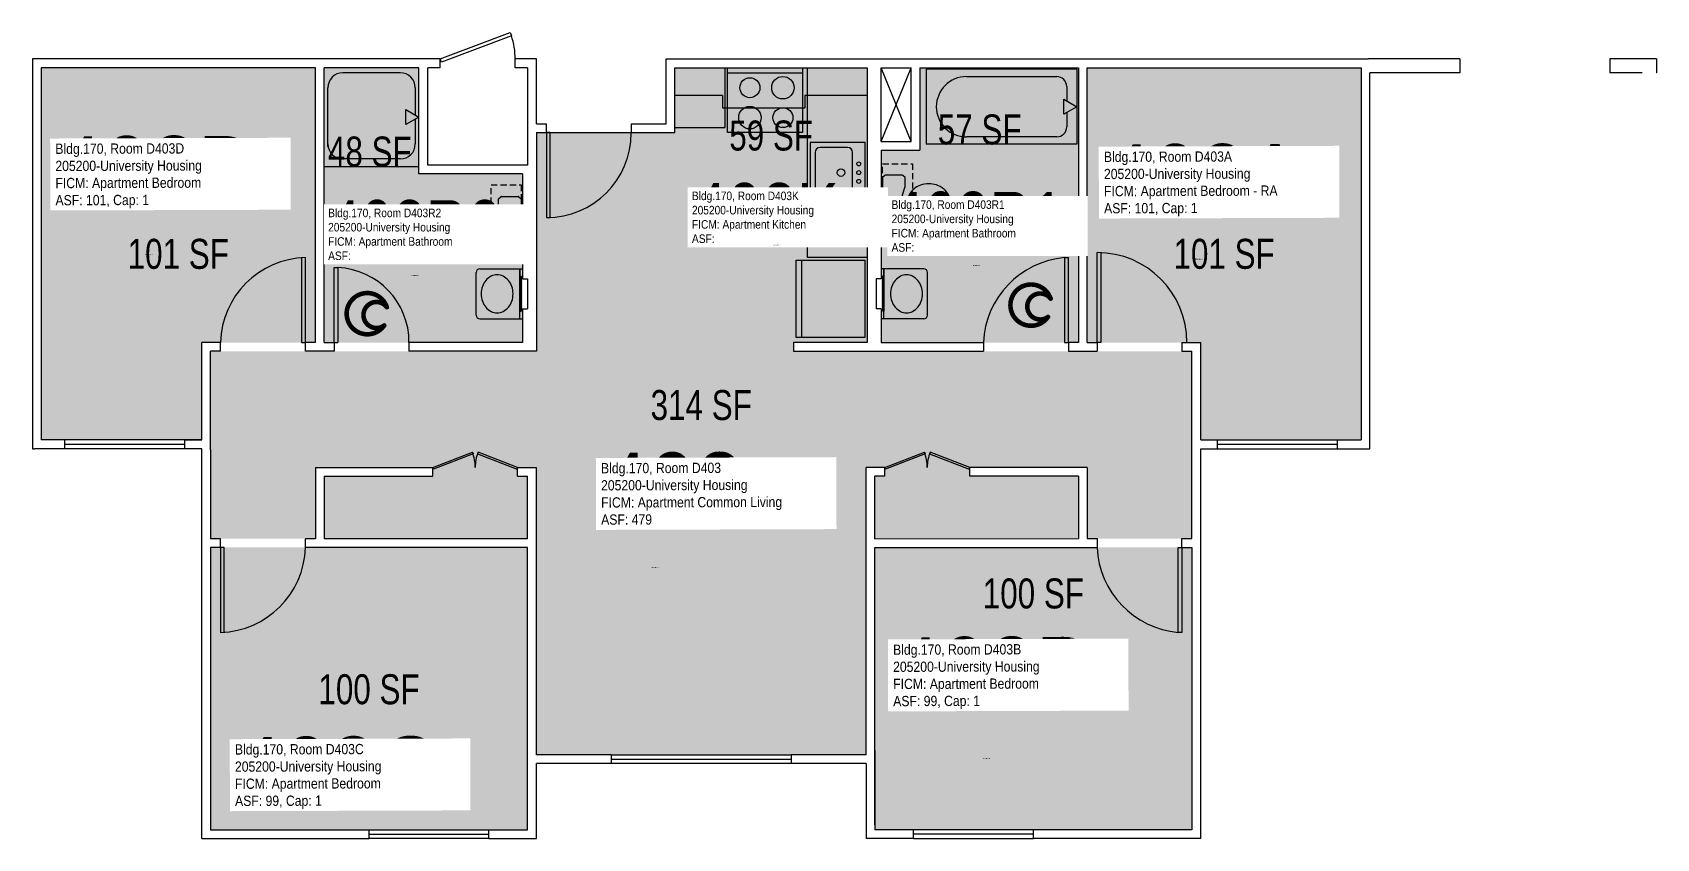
# Model space of a CAD drawing. Header units: inches. Extents: x -54 to 1674, y -51 to 2064.
# Drawn here: x 714 to 1364, y -51 to 271 of the extents above; entities that cross this region are included whole.
import ezdxf
from ezdxf.enums import TextEntityAlignment as Align

# ---------------------------------------------------------------- set-up
doc = ezdxf.new("R2010")
doc.units = ezdxf.units.IN
doc.header["$LTSCALE"] = 10
doc.header["$MEASUREMENT"] = 0
doc.linetypes.add('DASHED2', pattern=[0.375, 0.25, -0.125])
doc.layers.get('0').update_dxf_attribs({"linetype": 'CONTINUOUS'})
for name, color, linetype in [('A-DOOR', 2, 'CONTINUOUS'), ('A-FLOR', 3, 'CONTINUOUS'), ('A-GLAZ', 1, 'CONTINUOUS'), ('A-IDEN-ICON', 4, 'CONTINUOUS'), ('A-IDEN-RNUM', 7, 'CONTINUOUS'), ('A-IDEN-SNUM', 4, 'CONTINUOUS'), ('A-IDEN-VNUM', 4, 'CONTINUOUS'), ('A-WALL', 5, 'CONTINUOUS'), ('AREA-TEXT', 3, 'CONTINUOUS'), ('P-SANR-FIXT', 2, 'CONTINUOUS'), ('Rooms-Category-Color', 7, 'CONTINUOUS'), ('Rooms-College-Color', 7, 'CONTINUOUS'), ('Rooms-Department-Color', 7, 'CONTINUOUS'), ('Rooms-Division-Color', 7, 'CONTINUOUS'), ('Rooms-Information', 7, 'CONTINUOUS')]:
    doc.layers.add(name, color=color, linetype=linetype)
doc.styles.add('CP_AREA', font='arial.ttf', dxfattribs={"height": 15})
doc.styles.add('CP_ROOMSNUMBER', font='arial.ttf', dxfattribs={"height": 1})
doc.styles.add('CP_ROOMVNUMBER', font='arial.ttf', dxfattribs={"width": 0.85, "height": 0.075})

msp = doc.modelspace()

# ---------------------------------------------------------------- texts
at = {"layer": 'A-IDEN-RNUM', "style": 'CP_ROOMSNUMBER'}
for s, rotation, p in [('0403-D0', 0.1866, (759.04, 182.05)), ('0403-A0', 0.2066, (1179.62, 180.25)), ('0403-00', 0.1866, (961.84, 56.79)), ('0403-C0', 0.1827, (843.93, -15.15)), ('0403-B0', 0.1866, (1094.65, -19.6))]:
    msp.add_text(s, height=0.36, rotation=rotation, dxfattribs=at).set_placement(p)
for s, p in [('0403-K0', (1010.81, 185.89)), ('0403-R1', (1090.53, 177.73)), ('0403-R2', (865.66, 173.71))]:
    msp.add_text(s, height=0.36, dxfattribs=at).set_placement(p)
at = {"layer": 'A-IDEN-SNUM', "style": 'CP_ROOMSNUMBER'}
for s, rotation, p in [('1700D403D0', 0.1866, (759.04, 182.05)), ('1700D403A0', 0.2066, (1179.62, 180.25)), ('1700D40300', 0.1866, (961.84, 56.79)), ('1700D403C0', 0.1827, (843.93, -15.15)), ('1700D403B0', 0.1866, (1094.65, -19.6))]:
    msp.add_text(s, height=0.36, rotation=rotation, dxfattribs=at).set_placement(p)
for s, p in [('1700D403K0', (1010.81, 185.89)), ('1700D403R1', (1090.53, 177.73)), ('1700D403R2', (865.66, 173.71))]:
    msp.add_text(s, height=0.36, dxfattribs=at).set_placement(p)
at = {"layer": 'A-IDEN-VNUM', "style": 'CP_ROOMVNUMBER', "width": 0.85}
for s, rotation, p in [('403D', 0.1827, (723.26, 200.72)), ('403A', 0.18674, (1143.1, 197.49)), ('403', 0.1827, (941.74, 74.07)), ('403B', 0.1827, (1058.68, 0.25)), ('403C', 0.1827, (795.16, -39.69))]:
    msp.add_text(s, height=28.8, rotation=rotation, dxfattribs=at).set_placement(p)
at = {"layer": 'A-IDEN-VNUM', "style": 'CP_ROOMVNUMBER'}
for s, width, p in [('403K', 0.75, (978.09, 186.85, 0)), ('403R2', 0.7, (832.42, 180.02)), ('403R1', 0.7, (1058.02, 183.35))]:
    msp.add_text(s, height=24, dxfattribs=dict(at, width=width)).set_placement(p)
at = {"layer": 'AREA-TEXT', "style": 'CP_AREA', "width": 0.75}
for s, p in [('59 SF', (1009.79, 229.9)), ('57 SF', (1093.29, 232.33)), ('48 SF', (849.11, 223.49)), ('101 SF', (772.41, 182.55)), ('101 SF', (1191.16, 182.56)), ('314 SF', (981.79, 122.04)), ('100 SF', (1114.79, 46.63)), ('100 SF', (848.79, 8.29))]:
    msp.add_text(s, height=12, dxfattribs=at).set_placement(p, align=Align.MIDDLE_CENTER)

# ---------------------------------------------------------------- blocks, each defined once
blk = doc.blocks.new('CPBATH')
at = {"color": 0, "linetype": 'ByBlock', "const_width": 0.0127}
for points in [[(0.0571, 0.0168, 0.861492), (-0.0551, 0, 1)], [(-0.0551, 0, 0.726902), (0.0487, -0.0337, 1)], [(0.0571, 0.0168, 0.729002), (-0.0084, -0.0042, 1)], [(-0.0084, -0.0042, 0.609468), (0.0487, -0.0337, 1)]]:
    blk.add_lwpolyline(points, format="xyb", dxfattribs=at)
at = {"color": 0, "linetype": 'ByBlock', "const_width": 0.00637}
for points in [[(0.0544, 0.0152, 1), (0.0599, 0.0184, 1)], [(0.0459, -0.0353, 1), (0.0515, -0.0321, 1)]]:
    blk.add_lwpolyline(points, format="xyb", close=True, dxfattribs=at)

# ---------------------------------------------------------------- hatches: boundary and pattern name
at = {"layer": 'Rooms-Category-Color', "true_color": 0x728ef3}
for points in [[(781.79, 147.05), (827.29, 147.05), (827.29, 257.05), (717.54, 257.05), (717.54, 108.05), (781.79, 108.05)], [(868.79, 257.05), (868.79, 214.55), (910.29, 214.55), (910.29, 147.05), (830.79, 147.05), (830.79, 257.05)], [(971.29, 257.05), (1048.29, 257.05), (1048.29, 147.05), (971.29, 147.05)], [(1069.29, 257.05), (1132.79, 257.05), (1132.79, 147.05), (1053.79, 147.05), (1053.79, 224.05), (1069.29, 224.05)], [(1181.79, 108.06), (1246.04, 108.06), (1246.04, 257.06), (1136.29, 257.06), (1136.29, 147.05), (1181.79, 147.06)], [(785.29, 68.55), (785.29, 143.55), (915.79, 143.55), (915.79, 231.05), (971.29, 231.05), (971.29, 147.05), (1018.8, 147.05), (1018.8, 143.55), (1178.29, 143.55), (1178.29, 68.55), (1136.29, 68.55), (1136.29, 97.05), (1089.29, 97.05), (1089.29, 93.55), (1132.79, 93.55), (1132.79, 68.55), (1051.29, 68.55), (1051.29, 93.55), (1055.29, 93.55), (1055.29, 97.05), (1047.79, 97.05), (1047.79, -17.95), (915.79, -17.95), (915.79, 97.05), (908.29, 97.05), (908.29, 93.55), (912.29, 93.55), (912.29, 68.55), (830.79, 68.55), (830.79, 93.55), (874.29, 93.55), (874.29, 97.05), (827.29, 97.05), (827.29, 68.55)], [(785.29, 65.05), (912.29, 65.05), (912.29, -47.95), (785.29, -47.95)], [(1051.29, 65.05), (1178.29, 65.06), (1178.29, -47.94), (1051.29, -47.95)]]:
    msp.add_hatch(color=171, dxfattribs=at).paths.add_polyline_path(points)
at = {"layer": 'Rooms-College-Color', "true_color": 0xadadad}
for points in [[(781.79, 147.05), (827.29, 147.05), (827.29, 257.05), (717.54, 257.05), (717.54, 108.05), (781.79, 108.05)], [(868.79, 257.05), (868.79, 214.55), (910.29, 214.55), (910.29, 147.05), (830.79, 147.05), (830.79, 257.05)], [(971.29, 257.05), (1048.29, 257.05), (1048.29, 147.05), (971.29, 147.05)], [(1069.29, 257.05), (1132.79, 257.05), (1132.79, 147.05), (1053.79, 147.05), (1053.79, 224.05), (1069.29, 224.05)], [(1181.79, 108.06), (1246.04, 108.06), (1246.04, 257.06), (1136.29, 257.06), (1136.29, 147.05), (1181.79, 147.06)], [(785.29, 68.55), (785.29, 143.55), (915.79, 143.55), (915.79, 231.05), (971.29, 231.05), (971.29, 147.05), (1018.8, 147.05), (1018.8, 143.55), (1178.29, 143.55), (1178.29, 68.55), (1136.29, 68.55), (1136.29, 97.05), (1089.29, 97.05), (1089.29, 93.55), (1132.79, 93.55), (1132.79, 68.55), (1051.29, 68.55), (1051.29, 93.55), (1055.29, 93.55), (1055.29, 97.05), (1047.79, 97.05), (1047.79, -17.95), (915.79, -17.95), (915.79, 97.05), (908.29, 97.05), (908.29, 93.55), (912.29, 93.55), (912.29, 68.55), (830.79, 68.55), (830.79, 93.55), (874.29, 93.55), (874.29, 97.05), (827.29, 97.05), (827.29, 68.55)], [(785.29, 65.05), (912.29, 65.05), (912.29, -47.95), (785.29, -47.95)], [(1051.29, 65.05), (1178.29, 65.06), (1178.29, -47.94), (1051.29, -47.95)]]:
    msp.add_hatch(color=253, dxfattribs=at).paths.add_polyline_path(points)
at = {"layer": 'Rooms-Department-Color', "true_color": 0x604aed}
for points in [[(781.79, 147.05), (827.29, 147.05), (827.29, 257.05), (717.54, 257.05), (717.54, 108.05), (781.79, 108.05)], [(868.79, 257.05), (868.79, 214.55), (910.29, 214.55), (910.29, 147.05), (830.79, 147.05), (830.79, 257.05)], [(971.29, 257.05), (1048.29, 257.05), (1048.29, 147.05), (971.29, 147.05)], [(1069.29, 257.05), (1132.79, 257.05), (1132.79, 147.05), (1053.79, 147.05), (1053.79, 224.05), (1069.29, 224.05)], [(1181.79, 108.06), (1246.04, 108.06), (1246.04, 257.06), (1136.29, 257.06), (1136.29, 147.05), (1181.79, 147.06)], [(785.29, 68.55), (785.29, 143.55), (915.79, 143.55), (915.79, 231.05), (971.29, 231.05), (971.29, 147.05), (1018.8, 147.05), (1018.8, 143.55), (1178.29, 143.55), (1178.29, 68.55), (1136.29, 68.55), (1136.29, 97.05), (1089.29, 97.05), (1089.29, 93.55), (1132.79, 93.55), (1132.79, 68.55), (1051.29, 68.55), (1051.29, 93.55), (1055.29, 93.55), (1055.29, 97.05), (1047.79, 97.05), (1047.79, -17.95), (915.79, -17.95), (915.79, 97.05), (908.29, 97.05), (908.29, 93.55), (912.29, 93.55), (912.29, 68.55), (830.79, 68.55), (830.79, 93.55), (874.29, 93.55), (874.29, 97.05), (827.29, 97.05), (827.29, 68.55)], [(785.29, 65.05), (912.29, 65.05), (912.29, -47.95), (785.29, -47.95)], [(1051.29, 65.05), (1178.29, 65.06), (1178.29, -47.94), (1051.29, -47.95)]]:
    msp.add_hatch(color=173, dxfattribs=at).paths.add_polyline_path(points)
at = {"layer": 'Rooms-Division-Color', "true_color": 0x604aed}
for points in [[(781.79, 147.05), (827.29, 147.05), (827.29, 257.05), (717.54, 257.05), (717.54, 108.05), (781.79, 108.05)], [(868.79, 257.05), (868.79, 214.55), (910.29, 214.55), (910.29, 147.05), (830.79, 147.05), (830.79, 257.05)], [(971.29, 257.05), (1048.29, 257.05), (1048.29, 147.05), (971.29, 147.05)], [(1069.29, 257.05), (1132.79, 257.05), (1132.79, 147.05), (1053.79, 147.05), (1053.79, 224.05), (1069.29, 224.05)], [(1181.79, 108.06), (1246.04, 108.06), (1246.04, 257.06), (1136.29, 257.06), (1136.29, 147.05), (1181.79, 147.06)], [(785.29, 68.55), (785.29, 143.55), (915.79, 143.55), (915.79, 231.05), (971.29, 231.05), (971.29, 147.05), (1018.8, 147.05), (1018.8, 143.55), (1178.29, 143.55), (1178.29, 68.55), (1136.29, 68.55), (1136.29, 97.05), (1089.29, 97.05), (1089.29, 93.55), (1132.79, 93.55), (1132.79, 68.55), (1051.29, 68.55), (1051.29, 93.55), (1055.29, 93.55), (1055.29, 97.05), (1047.79, 97.05), (1047.79, -17.95), (915.79, -17.95), (915.79, 97.05), (908.29, 97.05), (908.29, 93.55), (912.29, 93.55), (912.29, 68.55), (830.79, 68.55), (830.79, 93.55), (874.29, 93.55), (874.29, 97.05), (827.29, 97.05), (827.29, 68.55)], [(785.29, 65.05), (912.29, 65.05), (912.29, -47.95), (785.29, -47.95)], [(1051.29, 65.05), (1178.29, 65.06), (1178.29, -47.94), (1051.29, -47.95)]]:
    msp.add_hatch(color=173, dxfattribs=at).paths.add_polyline_path(points)

# ---------------------------------------------------------------- linework, layer by layer
at = {"layer": 'A-DOOR'}
for p, q in [((877.29, 260.55), (905.36, 271.14)), ((905.86, 269.82), (877.79, 259.23)), ((905.36, 271.14), (905.86, 269.82)), ((877.79, 259.23), (877.29, 260.55)), ((919.79, 231.05), (919.79, 197.05)), ((921.29, 231.05), (919.79, 231.05)), ((919.79, 231.05), (953.79, 231.05)), ((921.29, 197.05), (921.29, 231.05)), ((919.79, 197.05), (921.29, 197.05)), ((1140.29, 147.05), (1140.29, 183.06)), ((1141.79, 183.06), (1141.79, 147.05)), ((821.79, 181.05), (821.79, 147.05)), ((823.29, 147.05), (823.29, 181.05)), ((834.79, 177.05), (836.29, 177.05)), ((834.79, 147.05), (834.79, 177.05)), ((836.29, 177.05), (836.29, 147.05)), ((1127.29, 181.05), (1128.79, 181.05)), ((1127.29, 181.05), (1127.29, 147.05)), ((1128.79, 147.05), (1128.79, 181.05)), ((821.79, 147.05), (823.29, 147.05)), ((834.79, 147.05), (836.29, 147.05)), ((1127.29, 147.05), (1128.79, 147.05)), ((1141.79, 147.05), (1140.29, 147.05)), ((874.29, 97.05), (890.16, 103.14)), ((890.42, 102.48), (874.54, 96.39)), ((890.16, 103.14), (890.42, 102.48)), ((892.42, 103.14), (892.16, 102.48)), ((892.16, 102.48), (908.04, 96.39)), ((908.29, 97.05), (892.42, 103.14)), ((1055.29, 97.05), (1071.16, 103.14)), ((1071.42, 102.48), (1055.54, 96.39)), ((1071.16, 103.14), (1071.42, 102.48)), ((1073.42, 103.14), (1073.16, 102.48)), ((1073.16, 102.48), (1089.04, 96.39)), ((1089.29, 97.05), (1073.42, 103.14)), ((874.54, 96.39), (874.29, 97.05)), ((908.04, 96.39), (908.29, 97.05)), ((1055.54, 96.39), (1055.29, 97.05)), ((1089.04, 96.39), (1089.29, 97.05)), ((790.79, 65.05), (789.29, 65.05)), ((789.29, 65.05), (789.29, 31.05)), ((790.79, 31.05), (790.79, 65.05)), ((1172.79, 31.06), (1172.79, 65.06)), ((1172.79, 65.06), (1174.29, 65.06)), ((1174.29, 65.06), (1174.29, 31.06)), ((1174.29, 31.06), (1172.79, 31.06))]:
    msp.add_line(p, q, dxfattribs=at)
for centre, radius, start, end in [((880.09, 260.92), 27.2, 359.22512, 19.05322), ((919.79, 231.05), 34, 270.00104, 0.00104), ((1140.29, 147.05), 36, 0.00104, 90.00104), ((824.25, 146.09), 34.97, 91.5768, 178.42527), ((835.02, 147.3), 29.77, 359.51138, 87.55309), ((1130.39, 145.55), 35.64, 94.9993, 177.5871), ((874.29, 97.05), 17, 0.00104, 20.9785), ((908.29, 97.05), 17, 159.02357, 180.00104), ((1055.29, 97.05), 17, 0.00104, 20.9785), ((1089.29, 97.05), 17, 159.02357, 180.00104), ((788.33, 66.01), 34.97, 271.5768, 358.42527), ((1175.93, 66.59), 35.67, 182.46554, 264.9522)]:
    msp.add_arc(centre, radius, start, end, dxfattribs=at)
at = {"layer": 'A-FLOR'}
for p, q in [((1053.79, 227.55), (1065.79, 257.05)), ((1065.79, 227.55), (1053.79, 257.05))]:
    msp.add_line(p, q, dxfattribs=at)
at = {"layer": 'A-GLAZ'}
for p, q in [((775.04, 108.05), (727.04, 108.05)), ((775.04, 106.3), (727.04, 106.3)), ((775.04, 104.55), (727.04, 104.55)), ((1188.54, 108.06), (1236.54, 108.06)), ((1188.54, 106.31), (1236.54, 106.31)), ((1188.54, 104.56), (1236.54, 104.56)), ((945.79, -17.95), (1017.79, -17.95)), ((945.79, -19.7), (1017.79, -19.7)), ((1017.79, -21.45), (945.79, -21.45)), ((848.79, -47.95), (896.79, -47.95)), ((848.79, -49.7), (896.79, -49.7)), ((896.79, -51.45), (848.79, -51.45)), ((1114.79, -47.95), (1066.79, -47.95)), ((1114.79, -49.7), (1066.79, -49.7)), ((1066.79, -51.45), (1114.79, -51.45))]:
    msp.add_line(p, q, dxfattribs=at)
at = {"layer": 'A-WALL'}
for p, q in [((714.04, 260.55), (714.04, 260.52)), ((714.79, 260.55), (714.04, 260.55)), ((714.04, 260.52), (714.04, 104.55)), ((877.29, 260.55), (714.79, 260.55)), ((877.29, 257.05), (877.29, 260.55)), ((907.29, 257.05), (907.29, 260.55)), ((915.79, 260.55), (907.29, 260.55)), ((915.79, 234.55), (915.79, 260.55)), ((967.79, 260.55), (1248.79, 260.56)), ((967.79, 234.55), (967.79, 260.55)), ((1285.56, 260.55), (1248.79, 260.56)), ((1285.56, 260.55), (1285.56, 255.05)), ((1364.29, 260.55), (1345.56, 260.56)), ((1345.56, 260.56), (1345.56, 255.06)), ((1364.29, 260.55), (1364.29, 255.05)), ((717.54, 257.05), (717.54, 108.05)), ((827.29, 257.05), (717.54, 257.05)), ((827.29, 147.05), (827.29, 257.05)), ((868.79, 257.05), (830.79, 257.05)), ((830.79, 147.05), (830.79, 257.05)), ((868.79, 214.55), (868.79, 257.05)), ((877.29, 257.05), (872.29, 257.05)), ((872.29, 218.05), (872.29, 257.05)), ((912.29, 257.05), (907.29, 257.05)), ((912.29, 257.05), (912.29, 218.05)), ((971.29, 257.05), (1048.29, 257.05)), ((971.29, 231.05), (971.29, 257.05)), ((1048.29, 257.05), (1048.29, 147.05)), ((1053.79, 257.05), (1065.79, 257.05)), ((1053.79, 227.55), (1053.79, 257.05)), ((1065.79, 227.55), (1065.79, 257.05)), ((1069.29, 257.05), (1132.79, 257.06)), ((1069.29, 257.05), (1069.29, 224.05)), ((1132.79, 257.06), (1132.79, 147.05)), ((1136.29, 257.06), (1246.04, 257.06)), ((1136.29, 147.05), (1136.29, 257.06)), ((1246.04, 257.06), (1246.04, 108.06)), ((1249.54, 104.56), (1249.56, 255.06)), ((1285.56, 255.05), (1249.56, 255.06)), ((1358.6, 255.06), (1345.56, 255.06)), ((1364.29, 255.05), (1364.19, 255.05)), ((915.79, 234.55), (919.79, 234.55)), ((919.79, 231.05), (919.79, 234.55)), ((953.79, 234.55), (967.79, 234.55)), ((953.79, 234.55), (953.79, 231.05)), ((915.79, 231.05), (915.79, 143.55)), ((915.79, 231.05), (919.79, 231.05)), ((953.79, 231.05), (971.29, 231.05)), ((1053.79, 227.55), (1065.79, 227.55)), ((1053.79, 224.05), (1069.29, 224.05)), ((1053.79, 224.05), (1053.79, 172.55)), ((912.29, 218.05), (872.29, 218.05)), ((910.29, 214.55), (868.79, 214.55)), ((910.29, 214.55), (910.29, 172.55)), ((910.29, 172.55), (912.29, 172.55)), ((912.29, 172.55), (912.29, 160.55)), ((1053.79, 172.55), (1051.78, 172.55)), ((1051.78, 172.55), (1051.78, 160.55)), ((910.29, 160.55), (910.29, 147.05)), ((910.29, 160.55), (912.29, 160.55)), ((1053.79, 160.55), (1051.78, 160.55)), ((1053.79, 160.55), (1053.79, 147.05)), ((789.29, 147.05), (781.79, 147.05)), ((781.79, 108.05), (781.79, 147.05)), ((789.29, 143.55), (785.29, 143.55)), ((785.29, 104.05), (785.29, 143.55)), ((789.29, 143.55), (789.29, 147.05)), ((823.29, 143.55), (823.29, 147.05)), ((827.29, 147.05), (823.29, 147.05)), ((834.79, 143.55), (823.29, 143.55)), ((830.79, 147.05), (834.79, 147.05)), ((834.79, 147.05), (834.79, 143.55)), ((834.79, 147.05), (834.79, 143.55)), ((864.79, 147.05), (864.79, 143.55)), ((910.29, 147.05), (864.79, 147.05)), ((915.79, 143.55), (864.79, 143.55)), ((1018.8, 147.05), (1018.8, 143.55)), ((1048.29, 147.05), (1018.8, 147.05)), ((1018.8, 143.55), (1048.29, 143.55)), ((1048.29, 143.55), (1094.79, 143.55)), ((1053.79, 147.05), (1094.79, 147.05)), ((1071.41, 147.05), (1090.79, 147.05)), ((1094.79, 147.05), (1094.79, 143.55)), ((1132.79, 147.05), (1128.79, 147.05)), ((1128.79, 147.05), (1128.79, 143.55)), ((1128.79, 143.55), (1140.29, 143.56)), ((1136.29, 147.05), (1140.29, 147.05)), ((1140.29, 147.05), (1140.29, 143.56)), ((1140.29, 147.05), (1140.29, 143.56)), ((1174.29, 147.06), (1174.29, 143.56)), ((1174.29, 147.06), (1181.79, 147.06)), ((1174.29, 143.56), (1178.29, 143.56)), ((1178.29, 104.56), (1178.29, 143.56)), ((1181.79, 108.06), (1181.79, 147.06)), ((714.04, 104.55), (714.79, 104.55)), ((727.04, 104.55), (714.79, 104.55)), ((727.04, 108.05), (717.54, 108.05)), ((727.04, 104.55), (727.04, 108.05)), ((775.04, 108.05), (781.79, 108.05)), ((781.79, 108.05), (775.04, 108.05)), ((775.04, 104.55), (775.04, 108.05)), ((781.79, 104.55), (775.04, 104.55)), ((781.79, -51.45), (781.79, 104.55)), ((785.29, 104.05), (785.29, 68.55)), ((1181.79, 108.06), (1188.54, 108.06)), ((1181.79, -51.44), (1181.79, 104.56)), ((1181.79, 104.56), (1188.54, 104.56)), ((1188.54, 104.56), (1188.54, 108.06)), ((1236.54, 108.06), (1246.04, 108.06)), ((1236.54, 104.56), (1236.54, 108.06)), ((1236.54, 104.56), (1248.79, 104.56)), ((1248.79, 104.56), (1249.54, 104.56)), ((827.29, 97.05), (874.29, 97.05)), ((827.29, 97.05), (827.29, 68.55)), ((830.79, 93.55), (874.29, 93.55)), ((830.79, 93.55), (830.79, 68.55)), ((874.29, 93.55), (874.29, 97.05)), ((908.29, 93.55), (908.29, 97.05)), ((908.29, 97.05), (915.79, 97.05)), ((908.29, 93.55), (912.29, 93.55)), ((912.29, 68.55), (912.29, 93.55)), ((915.79, -17.95), (915.79, 97.05)), ((1055.29, 97.05), (1047.79, 97.05)), ((1047.79, -17.95), (1047.79, 97.05)), ((1055.29, 93.55), (1051.29, 93.55)), ((1051.29, 68.55), (1051.29, 93.55)), ((1055.29, 93.55), (1055.29, 97.05)), ((1136.29, 97.06), (1089.29, 97.05)), ((1089.29, 93.55), (1089.29, 97.05)), ((1132.79, 93.56), (1089.29, 93.55)), ((1132.79, 93.56), (1132.79, 68.56)), ((1136.29, 97.06), (1136.29, 68.56)), ((789.29, 68.55), (785.29, 68.55)), ((785.29, 65.05), (785.29, -47.95)), ((789.29, 65.05), (785.29, 65.05)), ((789.29, 65.05), (789.29, 68.55)), ((823.29, 65.05), (823.29, 68.55)), ((827.29, 68.55), (823.29, 68.55)), ((912.29, 65.05), (823.29, 65.05)), ((912.29, 68.55), (830.79, 68.55)), ((912.29, -16.2), (912.29, 65.05)), ((1051.29, 68.55), (1132.79, 68.56)), ((1051.29, 65.05), (1140.29, 65.06)), ((1051.29, -16.2), (1051.29, 65.05)), ((1136.29, 68.56), (1140.29, 68.56)), ((1140.29, 68.56), (1140.29, 65.06)), ((1174.29, 68.56), (1178.29, 68.56)), ((1174.29, 65.06), (1174.29, 68.56)), ((1174.29, 65.06), (1178.29, 65.06)), ((1178.29, 65.06), (1178.29, -47.94)), ((912.29, -47.95), (912.29, -16.2)), ((945.79, -17.95), (915.79, -17.95)), ((945.79, -17.95), (945.79, -21.45)), ((1047.79, -17.95), (1017.79, -17.95)), ((1017.79, -17.95), (1017.79, -21.45)), ((1051.29, -16.2), (1051.29, -47.95)), ((1051.29, -45.95), (1051.29, -16.2)), ((945.79, -21.45), (915.79, -21.45)), ((915.79, -51.45), (915.79, -21.45)), ((1047.79, -21.45), (1017.79, -21.45)), ((781.79, -51.45), (848.79, -51.45)), ((785.29, -47.95), (848.79, -47.95)), ((848.79, -51.45), (848.79, -47.95)), ((896.79, -47.95), (912.29, -47.95)), ((896.79, -51.45), (896.79, -47.95)), ((896.79, -51.45), (915.79, -51.45)), ((1066.79, -51.45), (1047.79, -51.45)), ((1066.79, -47.95), (1051.29, -47.95)), ((1066.79, -51.45), (1066.79, -47.95)), ((1178.29, -47.94), (1114.79, -47.95)), ((1114.79, -51.45), (1114.79, -47.95)), ((1181.79, -51.44), (1114.79, -51.45))]:
    msp.add_line(p, q, dxfattribs=at)
at = {"layer": 'A-WALL', "linetype": 'Continuous'}
for p, q in [((1178.29, 68.56), (1178.29, 104.56)), ((1047.79, -21.45), (1047.79, -51.45))]:
    msp.add_line(p, q, dxfattribs=at)
at = {"layer": 'P-SANR-FIXT'}
for p, q in [((861.29, 255.02), (838.29, 255.02)), ((992.29, 231.05), (992.29, 257.05)), ((992.29, 254.97), (1022.29, 254.98)), ((1022.29, 257.05), (1022.29, 231.05)), ((1024.29, 181.05), (1024.29, 257.05)), ((1132.16, 256.43), (1071.91, 256.43)), ((1071.91, 256.43), (1071.91, 226.43)), ((1132.16, 256.43), (1132.16, 226.43)), ((832.29, 225.52), (832.29, 249.02)), ((867.29, 249.02), (867.29, 238.13)), ((1087.98, 253.48), (1124.13, 253.48)), ((1128.15, 249.46), (1128.15, 243.75)), ((990.29, 245.98), (971.29, 245.98)), ((990.29, 245.98), (990.29, 241.05)), ((990.29, 241.05), (1023.22, 241.05)), ((1023.22, 245.98), (1023.22, 241.05)), ((1048.29, 245.98), (1023.22, 245.98)), ((1126.97, 244.43), (1132.16, 241.43)), ((1126.97, 238.43), (1126.97, 244.43)), ((1132.16, 241.43), (1126.97, 238.43)), ((863.59, 240.27), (868.79, 237.27)), ((863.59, 234.27), (863.59, 240.27)), ((868.79, 237.27), (863.59, 234.27)), ((867.29, 236.4), (867.29, 226.52)), ((1128.15, 239.11), (1128.15, 233.4)), ((971.29, 233.05), (991.29, 233.05)), ((1022.29, 231.05), (992.29, 231.05)), ((1124.13, 229.38), (1087.98, 229.38)), ((1047.38, 227.1), (1025.38, 227.1)), ((1025.38, 227.1), (1025.38, 203.1)), ((1027.38, 223.1), (1027.38, 207.1)), ((1040.38, 225.1), (1029.38, 225.1)), ((1042.38, 207.1), (1042.38, 223.1)), ((1047.38, 203.1), (1047.38, 227.1)), ((1132.16, 226.43), (1071.91, 226.43)), ((830.79, 217.55), (868.79, 217.55)), ((861.29, 220.52), (838.29, 220.52)), ((1055.29, 213.93), (1054.41, 213.05)), ((1054.41, 213.05), (1054.41, 194.23)), ((1062.24, 214.05), (1055.59, 214.05)), ((1062.43, 206.11), (1063.41, 209.55)), ((1063.41, 213.05), (1062.54, 213.93)), ((1063.41, 209.55), (1063.41, 213.05)), ((900.66, 204.55), (901.54, 205.43)), ((900.66, 201.11), (900.66, 204.55)), ((901.84, 205.55), (908.49, 205.55)), ((908.79, 205.43), (909.66, 204.55)), ((909.66, 204.55), (909.66, 185.72)), ((1047.38, 203.1), (1025.38, 203.1)), ((1040.38, 205.1), (1029.38, 205.1)), ((1062.41, 201.11), (1062.41, 206)), ((901.65, 197.61), (900.68, 200.99)), ((901.66, 192.61), (901.66, 197.49)), ((1063.41, 197.55), (1062.43, 201)), ((1063.41, 194.23), (1063.41, 197.55)), ((900.66, 185.72), (900.66, 188.99)), ((900.68, 189.11), (901.65, 192.49)), ((1054.54, 193.93), (1055.41, 193.05)), ((1055.41, 193.05), (1062.41, 193.05)), ((1062.41, 193.05), (1063.29, 193.93)), ((901.66, 184.55), (900.79, 185.43)), ((908.49, 184.55), (901.66, 184.55)), ((909.54, 185.43), (908.79, 184.67)), ((893.16, 176.55), (910.29, 176.55)), ((909.16, 156.55), (909.16, 176.55)), ((909.16, 176.55), (909.16, 159.55)), ((1019.79, 180.05), (1047.29, 180.05)), ((1019.79, 149.05), (1019.79, 180.05)), ((1022.04, 149.05), (1022.04, 180.05)), ((1048.29, 181.05), (1024.29, 181.05)), ((1047.29, 180.05), (1047.29, 149.05)), ((1070.9, 176.55), (1053.78, 176.55)), ((1054.9, 156.55), (1054.9, 176.55)), ((1054.9, 176.55), (1054.9, 159.55)), ((891.66, 158.05), (891.66, 175.05)), ((909.16, 173.55), (909.66, 173.55)), ((909.66, 173.55), (909.66, 159.55)), ((1054.9, 173.55), (1054.4, 173.55)), ((1054.4, 173.55), (1054.4, 159.55)), ((1072.4, 158.05), (1072.4, 175.05)), ((893.16, 156.55), (910.29, 156.55)), ((909.16, 159.55), (909.66, 159.55)), ((1070.9, 156.55), (1053.78, 156.55)), ((1054.9, 159.55), (1054.4, 159.55)), ((1047.29, 149.05), (1019.79, 149.05))]:
    msp.add_line(p, q, dxfattribs=at)
at = {"layer": 'P-SANR-FIXT', "linetype": 'Continuous'}
msp.add_line((991.29, 257.05), (991.29, 233.05), dxfattribs=at)
at = {"layer": 'P-SANR-FIXT', "linetype": 'DASHED2'}
for p, q in [((1054.41, 188.64), (1054.41, 218.64)), ((1054.41, 218.64), (1066.41, 218.64)), ((1066.41, 218.64), (1066.41, 188.64)), ((897.66, 180.14), (897.66, 210.14)), ((897.66, 210.14), (909.66, 210.14)), ((909.66, 210.14), (909.66, 180.14)), ((1066.41, 188.64), (1054.41, 188.64)), ((909.66, 180.14), (897.66, 180.14))]:
    msp.add_line(p, q, dxfattribs=at)
at = {"layer": 'P-SANR-FIXT'}
for centre, radius in [((1001.29, 249.05), 4), ((1014.51, 249.05), 4.5), ((1001.29, 237.05), 4.5), ((1014.51, 237.05), 4), ((1037.76, 215.05), 1.5), ((1044.88, 218.55), 0.791), ((1044.88, 215.05), 0.791), ((1044.88, 211.55), 0.791)]:
    msp.add_circle(centre, radius, dxfattribs=at)
for centre, radius, start, end in [((838.29, 249.02), 6, 90.00104, 180.00104), ((861.29, 249.02), 6, 0.00104, 90.00104), ((1087.98, 241.43), 12.05, 90.00104, 270.00104), ((1124.13, 249.46), 4.02, 0.00104, 90.00104), ((1124.13, 233.4), 4.02, 270.00104, 0.00104), ((838.29, 226.52), 6, 180.00104, 270.00104), ((861.29, 226.52), 6, 270.00104, 0.00104), ((1029.38, 223.1), 2, 90.00104, 180.00104), ((1040.38, 223.1), 2, 0.00104, 90.00104), ((1055.59, 213.64), 0.418, 90.00104, 135.00104), ((1062.24, 213.64), 0.418, 45.00104, 90.00104), ((1071.52, 202.9), 7.26, 129.4735, 153.29985), ((1072.36, 201.87), 8.59, 108.83642, 129.4735), ((1072.91, 200.26), 10.29, 90.00104, 108.83642), ((1073.43, 202.7), 7.87, 71.16565, 93.77647), ((1072.93, 201.22), 9.43, 50.52858, 71.16565), ((1074.31, 202.9), 7.26, 26.70223, 50.52858), ((891.15, 192.72), 9.43, 108.83642, 129.4735), ((890.65, 194.19), 7.87, 86.2256, 108.83642), ((891.16, 191.76), 10.29, 71.16565, 90.00104), ((901.84, 205.13), 0.418, 90.00104, 135.00104), ((908.49, 205.13), 0.418, 45.00104, 90.00104), ((1029.38, 207.1), 2, 180.00104, 270.00104), ((1040.38, 207.1), 2, 270.00104, 0.00104), ((1062.83, 206), 0.418, 164.05564, 180.00104), ((1070.22, 203.55), 5.8, 153.29985, 180.00104), ((1070.22, 203.55), 5.8, 180.00104, 206.70223), ((1075.61, 203.55), 5.8, 0.00104, 26.70223), ((1075.61, 203.55), 5.8, 333.29985, 0.00104), ((888.47, 195.05), 5.8, 153.29985, 180.00104), ((889.77, 194.4), 7.26, 129.4735, 153.29985), ((891.71, 193.37), 8.59, 50.52858, 71.16565), ((892.56, 194.4), 7.26, 26.70223, 50.52858), ((893.86, 195.05), 5.8, 0.00104, 26.70223), ((901.08, 201.11), 0.418, 180.00104, 195.94643), ((901.25, 197.49), 0.418, 0.00104, 15.94643), ((1062.83, 201.11), 0.418, 180.00104, 195.94643), ((1071.52, 204.21), 7.26, 206.70223, 230.52858), ((1072.36, 205.23), 8.59, 230.52858, 251.16565), ((1072.91, 206.85), 10.29, 251.16565, 270.00104), ((1072.91, 206.85), 10.29, 270.00104, 288.83642), ((1073.46, 205.23), 8.59, 288.83642, 309.4735), ((1074.31, 204.21), 7.26, 309.4735, 333.29985), ((888.47, 195.05), 5.8, 180.00104, 206.70223), ((889.77, 195.71), 7.26, 206.70223, 230.52858), ((890.61, 196.73), 8.59, 230.52858, 251.16565), ((891.16, 198.34), 10.29, 251.16565, 270.00104), ((891.16, 198.34), 10.29, 270.00104, 288.83642), ((891.71, 196.73), 8.59, 288.83642, 309.4735), ((892.56, 195.71), 7.26, 309.4735, 333.29985), ((893.86, 195.05), 5.8, 333.29985, 0.00104), ((901.25, 192.61), 0.418, 344.05564, 0.00104), ((1054.83, 194.23), 0.418, 180.00104, 225.00104), ((1063, 194.23), 0.418, 315.00104, 0.00104), ((901.08, 185.72), 0.418, 180.00104, 225.00104), ((908.49, 184.97), 0.418, 270.00104, 315.00104), ((909.25, 185.72), 0.418, 315.00104, 0.00104), ((893.16, 175.05), 1.5, 90.00104, 180.00104), ((1070.9, 175.05), 1.5, 0.00104, 90.00104), ((902.67, 166.55), 9, 160.77168, 180.00104), ((901.39, 166.99), 7.65, 139.90013, 160.77168), ((900.58, 167.68), 6.59, 116.19262, 139.90013), ((900.06, 168.73), 5.42, 90.00104, 116.19262), ((900.06, 168.73), 5.42, 63.80945, 90.00104), ((899.55, 167.68), 6.59, 40.10194, 63.80945), ((898.74, 166.99), 7.65, 19.23039, 40.10194), ((897.46, 166.55), 9, 0.00104, 19.23039), ((1066.6, 166.55), 9, 160.77168, 180.00104), ((1065.33, 167), 7.65, 139.90013, 160.77168), ((1064.52, 167.68), 6.59, 116.19262, 139.90013), ((1064, 168.73), 5.42, 90.00104, 116.19262), ((1064, 168.73), 5.42, 63.80945, 90.00104), ((1063.48, 167.68), 6.59, 40.10194, 63.80945), ((1062.67, 167), 7.65, 19.23039, 40.10194), ((1061.4, 166.55), 9, 0.00104, 19.23039), ((902.67, 166.55), 9, 180.00104, 199.23039), ((901.39, 166.11), 7.65, 199.23039, 220.10194), ((898.74, 166.11), 7.65, 319.90013, 340.77168), ((897.46, 166.55), 9, 340.77168, 0.00104), ((1066.6, 166.55), 9, 180.00104, 199.23039), ((1065.33, 166.11), 7.65, 199.23039, 220.10194), ((1062.67, 166.11), 7.65, 319.90013, 340.77168), ((1061.4, 166.55), 9, 340.77168, 0.00104), ((893.16, 158.05), 1.5, 180.00104, 270.00104), ((900.58, 165.42), 6.59, 220.10194, 243.80945), ((900.06, 164.37), 5.42, 243.80945, 270.00104), ((900.06, 164.37), 5.42, 270.00104, 296.19262), ((899.55, 165.42), 6.59, 296.19262, 319.90013), ((1064.52, 165.43), 6.59, 220.10194, 243.80945), ((1064, 164.37), 5.42, 243.80945, 270.00104), ((1064, 164.37), 5.42, 270.00104, 296.19262), ((1063.48, 165.43), 6.59, 296.19262, 319.90013), ((1070.9, 158.05), 1.5, 270.00104, 0.00104)]:
    msp.add_arc(centre, radius, start, end, dxfattribs=at)

# ---------------------------------------------------------------- block references
at = {"layer": 'A-IDEN-ICON', "xscale": 143.9999999990554, "yscale": 143.9999999990554, "zscale": 143.9999999990554, "rotation": 1.16340275804439}
for p in [(1113.53, 162.01), (847.76, 158.6)]:
    msp.add_blockref('CPBATH', p, dxfattribs=at)

msp.set_redraw_order([(e.dxf.handle, doc.entitydb.next_handle()) for e in msp.query("TEXT MTEXT ATTDEF DIMENSION ARC_DIMENSION")])  # texts and dimensions are drawn at this point

# ---------------------------------------------------------------- next in the draw order: texts
at = {"layer": 'Rooms-Information', "width": 92.16, "attachment_point": 7, "style": 'CP_ROOMVNUMBER', "bg_fill": 3, "box_fill_scale": 1.5, "bg_fill_color": 256, "bg_fill_true_color": 13158600, "bg_fill_transparency": 0}
for s, insert, char_height, rotation in [('Bldg.170, Room D403D^M^J205200-University Housing^M^JFICM: Apartment Bedroom^M^JASF: 101, Cap: 1', (723.26, 200.72), 4.1143, 0.1827), ('Bldg.170, Room D403A^M^J205200-University Housing^M^JFICM: Apartment Bedroom - RA^M^JASF: 101, Cap: 1', (1143.1, 197.49), 4.11429, 0.18674), ('Bldg.170, Room D403^M^J205200-University Housing^M^JFICM: Apartment Common Living^M^JASF: 479', (941.74, 74.07), 4.1143, 0.1827), ('Bldg.170, Room D403B^M^J205200-University Housing^M^JFICM: Apartment Bedroom^M^JASF: 99, Cap: 1', (1058.68, 0.25), 4.1143, 0.1827), ('Bldg.170, Room D403C^M^J205200-University Housing^M^JFICM: Apartment Bedroom^M^JASF: 99, Cap: 1', (795.16, -39.69), 4.1143, 0.1827)]:
    msp.add_mtext(s, dxfattribs=dict(at, insert=insert, char_height=char_height, rotation=rotation))
at = {"layer": 'Rooms-Information', "char_height": 3.4286, "width": 76.8, "attachment_point": 7, "style": 'CP_ROOMVNUMBER', "bg_fill": 3, "box_fill_scale": 1.5, "bg_fill_color": 256, "bg_fill_true_color": 13158600, "bg_fill_transparency": 0}
for s, insert in [('Bldg.170, Room D403K^M^J205200-University Housing^M^JFICM: Apartment Kitchen^M^JASF: ', (978.09, 186.85, 0)), ('Bldg.170, Room D403R2^M^J205200-University Housing^M^JFICM: Apartment Bathroom^M^JASF: ', (832.42, 180.02))]:
    msp.add_mtext(s, dxfattribs=dict(at, insert=insert))

# ---------------------------------------------------------------- next in the draw order: texts
at = {"layer": 'Rooms-Information', "insert": (1058.02, 183.35), "char_height": 3.4286, "width": 76.8, "attachment_point": 7, "style": 'CP_ROOMVNUMBER', "bg_fill": 3, "box_fill_scale": 1.5, "bg_fill_color": 256, "bg_fill_true_color": 13158600, "bg_fill_transparency": 0}
msp.add_mtext('Bldg.170, Room D403R1^M^J205200-University Housing^M^JFICM: Apartment Bathroom^M^JASF: ', dxfattribs=at)

doc.saveas('drawing.dxf')
